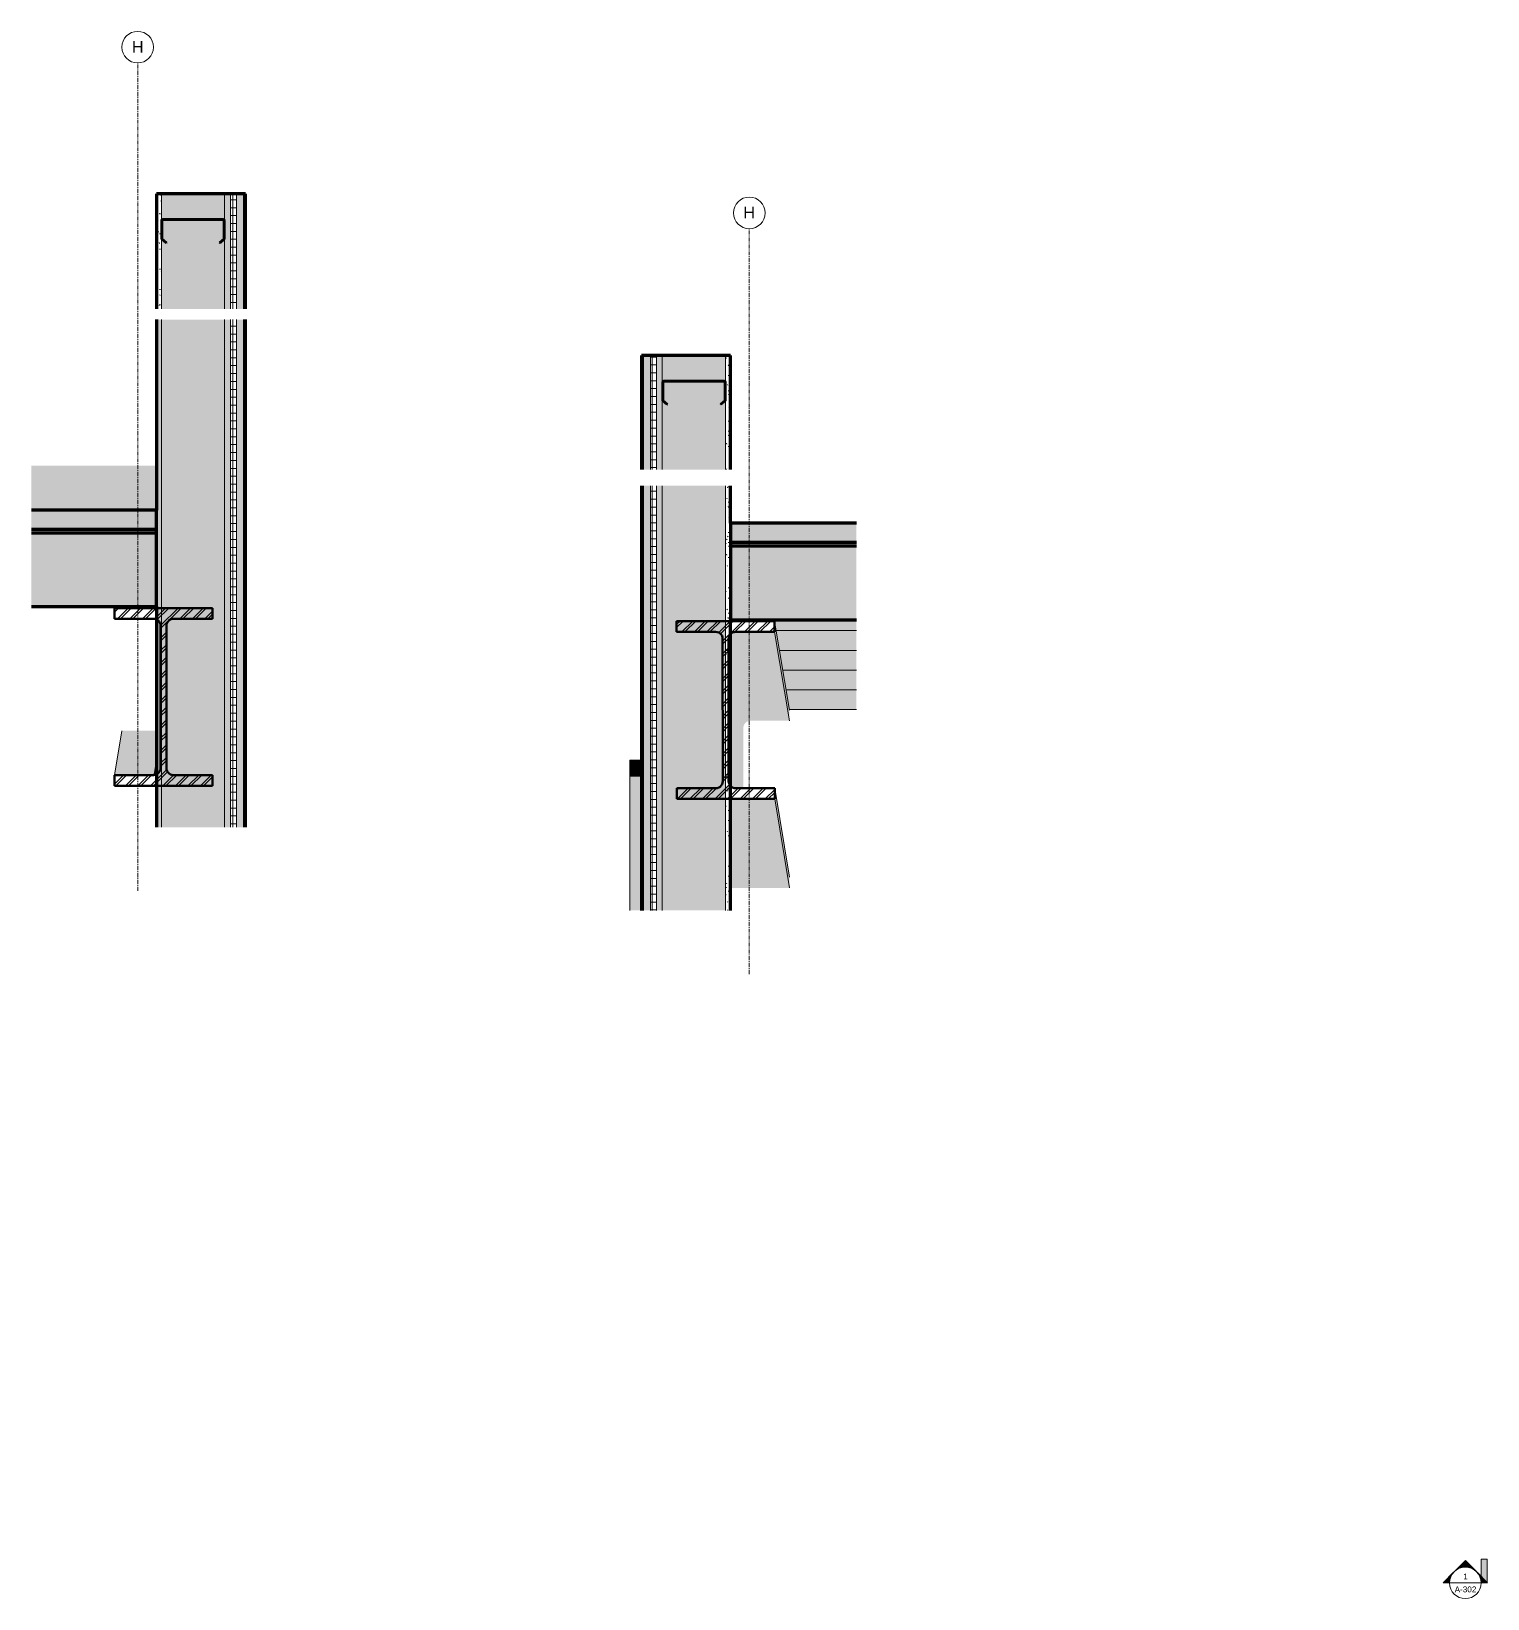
# Model space of a CAD drawing. Header units: inches. Extents: x 22771 to 24314, y 39 to 374.
# Drawn here: x 22770.8 to 22955.2, y 38.6 to 237 of the extents above; entities that cross this region are included whole.
import ezdxf

# ---------------------------------------------------------------- set-up
doc = ezdxf.new("R2010")
doc.units = ezdxf.units.IN
doc.header["$MEASUREMENT"] = 0
doc.linetypes.add('Grid Line 1_2_', pattern=[0.875, 0.5, -0.125, 0.125, -0.125])
for name, color, linetype, lineweight in [('A-CLNG', 13, 'Continuous', 18), ('A-GLAZ-CWMG', 51, 'Continuous', 9), ('A-ROOF', 132, 'Continuous', 18), ('A-WALL', 113, 'Continuous', 18), ('A-WALL-PATT', 111, 'Continuous', 70), ('G-ANNO-SYMB', 111, 'Continuous', 9), ('L-SITE-WALL', 31, 'Continuous', 18), ('S-BEAM', 12, 'Continuous', 9), ('S-GRID', 1, 'Continuous', 9), ('S-GRID-IDEN', 1, 'Continuous', 9)]:
    doc.layers.add(name, color=color, linetype=linetype, lineweight=lineweight)
doc.styles.add('Arial', font='arial.ttf', dxfattribs={"height": 1.475299})
doc.styles.add('Arial_1', font='arial.ttf', dxfattribs={"height": 0.73765})
pattern_1 = [(0, (22020.337, 107.706), (0, 1), []), (90, (22020.337, 107.706), (-1, 6e-17), [])]
pattern_2 = [(0, (22020.337, 107.706), (2.56, 0.64), [0.106, -1.814, 0.106, -1.814, -10.24]), (0, (22020.337, 107.706), (2.56, 0.64), [-3.84, 0.106, -3.734, 0.106, -1.814, -4.48]), (0, (22020.337, 107.706), (2.56, 0.64), [-9.6, 0.106, -1.174, 0.106, -3.094]), (120, (22021.297, 108.026), (-1.83425626, 1.89702503), [0.106, -1.814, 0.106, -1.814, -10.24]), (120, (22021.297, 108.026), (-1.83425626, 1.89702503), [-3.84, 0.106, -3.734, 0.106, -1.814, -4.48]), (120, (22021.297, 108.026), (-1.83425626, 1.89702503), [-9.6, 0.106, -1.174, 0.106, -3.094]), (240, (22021.617, 109.306), (-0.72574374, -2.53702503), [0.106, -1.814, 0.106, -1.814, -10.24]), (240, (22021.617, 109.306), (-0.72574374, -2.53702503), [-3.84, 0.106, -3.734, 0.106, -1.814, -4.48]), (240, (22021.617, 109.306), (-0.72574374, -2.53702503), [-9.6, 0.106, -1.174, 0.106, -3.094])]
pattern_3 = [(45, (22020.337, 107.706), (-0.7919596, 0.7919596), []), (45, (22020.337, 108.906), (-0.7919596, 0.7919596), [])]
pattern_4 = [(0, (-21557.589, 96.799), (0, 1), []), (90, (-21557.589, 96.799), (-1, 6e-17), [])]
pattern_5 = [(0, (-21557.589, 96.799), (2.56, 0.64), [0.106, -1.814, 0.106, -1.814, -10.24]), (0, (-21557.589, 96.799), (2.56, 0.64), [-3.84, 0.106, -3.734, 0.106, -1.814, -4.48]), (0, (-21557.589, 96.799), (2.56, 0.64), [-9.6, 0.106, -1.174, 0.106, -3.094]), (120, (-21556.629, 97.119), (-1.834256258, 1.897025034), [0.106, -1.814, 0.106, -1.814, -10.24]), (120, (-21556.629, 97.119), (-1.834256258, 1.897025034), [-3.84, 0.106, -3.734, 0.106, -1.814, -4.48]), (120, (-21556.629, 97.119), (-1.834256258, 1.897025034), [-9.6, 0.106, -1.174, 0.106, -3.094]), (240, (-21556.309, 98.399), (-0.725743742, -2.537025034), [0.106, -1.814, 0.106, -1.814, -10.24]), (240, (-21556.309, 98.399), (-0.725743742, -2.537025034), [-3.84, 0.106, -3.734, 0.106, -1.814, -4.48]), (240, (-21556.309, 98.399), (-0.725743742, -2.537025034), [-9.6, 0.106, -1.174, 0.106, -3.094])]
pattern_6 = [(45, (-21557.589, 96.799), (-0.7919596, 0.7919596), []), (45, (-21557.589, 97.999), (-0.7919596, 0.7919596), [])]

msp = doc.modelspace()

# ---------------------------------------------------------------- texts
at = {"layer": 'G-ANNO-SYMB', "char_height": 0.738, "attachment_point": 2, "line_spacing_factor": 0.938532, "style": 'Arial_1'}
for s, insert, width in [('1', (22952.38, 41.79), 0.684), ('A-302', (22952.38, 40.15), 3.276)]:
    msp.add_mtext(s, dxfattribs=dict(at, insert=insert, width=width))

# ---------------------------------------------------------------- blocks, each defined once
blk = doc.blocks.new('Girt_C - 8_D-943834-Section 7 - Callout 1 - Callout 1')
at = {"layer": 'S-BEAM'}
h = blk.add_hatch(dxfattribs=at)
h.set_pattern_fill('FP_3', color=256, style=0, pattern_type=2)
h.set_pattern_definition(pattern_3)
h.paths.add_polyline_path([(22787.88, 210.23), (22787.95, 210.32), (22787.41, 210.77), (22787.41, 213.09), (22787.44, 213.14), (22787.49, 213.16), (22795.12, 213.16), (22795.17, 213.14), (22795.19, 213.09), (22795.19, 210.77), (22794.66, 210.32), (22794.73, 210.23), (22795.3, 210.72), (22795.3, 213.08), (22795.25, 213.22), (22795.12, 213.27), (22787.49, 213.27), (22787.36, 213.22), (22787.3, 213.08), (22787.3, 210.72)], flags=0)
at = {"layer": 'S-BEAM', "lineweight": 50}
for p, q in [((22787.3, 213.08), (22787.3, 210.72)), ((22787.41, 210.77), (22787.41, 213.09)), ((22795.12, 213.27), (22787.49, 213.27)), ((22787.49, 213.16), (22795.12, 213.16)), ((22795.19, 213.09), (22795.19, 210.77)), ((22795.3, 210.72), (22795.3, 213.08)), ((22787.3, 210.72), (22787.88, 210.23)), ((22787.95, 210.32), (22787.41, 210.77)), ((22795.19, 210.77), (22794.66, 210.32)), ((22794.73, 210.23), (22795.3, 210.72)), ((22787.88, 210.23), (22787.95, 210.32)), ((22794.66, 210.32), (22794.73, 210.23))]:
    blk.add_line(p, q, dxfattribs=at)
for centre, radius, start, end in [((22787.49, 213.08), 0.188, 90, 180), ((22787.49, 213.08), 0.0782, 90, 176.9576), ((22795.12, 213.08), 0.188, 0, 90), ((22795.12, 213.08), 0.0782, 2.1227, 90)]:
    blk.add_arc(centre, radius, start, end, dxfattribs=at)
blk = doc.blocks.new('W-Wide Flange - W21X166-948457-Section 7 - Callout 1 - Callout 1')
at = {"layer": 'S-BEAM'}
h = blk.add_hatch(dxfattribs=at)
h.set_pattern_fill('FP_3', color=256, style=0, pattern_type=2)
h.set_pattern_definition(pattern_3)
h.paths.add_polyline_path([(22781.36, 141.5), (22793.76, 141.5), (22793.76, 142.86), (22788.82, 142.86), (22788.63, 142.89), (22788.44, 142.95), (22788.27, 143.06), (22788.13, 143.2), (22788.02, 143.37), (22787.96, 143.56), (22787.93, 143.76), (22787.94, 161.77), (22787.96, 161.97), (22788.03, 162.16), (22788.13, 162.33), (22788.28, 162.47), (22788.44, 162.57), (22788.63, 162.64), (22788.83, 162.66), (22793.77, 162.66), (22793.77, 164.02), (22781.37, 164.02), (22781.36, 162.66), (22786.3, 162.66), (22786.5, 162.64), (22786.69, 162.57), (22786.85, 162.47), (22787, 162.33), (22787.1, 162.16), (22787.17, 161.97), (22787.19, 161.77), (22787.18, 143.76), (22787.16, 143.56), (22787.1, 143.37), (22786.99, 143.2), (22786.85, 143.06), (22786.68, 142.95), (22786.49, 142.89), (22786.29, 142.86), (22781.36, 142.86)], flags=0)
for points in [[(22781.37, 164.02), (22786.68, 164.02), (22786.68, 164.2), (22781.39, 164.2)], [(22786.29, 142.86), (22786.68, 145.17), (22786.68, 148.48), (22784.54, 148.48), (22782.29, 148.48), (22781.36, 142.86), (22784.18, 142.86)], [(22786.29, 142.86), (22786.49, 142.89), (22786.68, 142.95), (22786.68, 145.17), (22786.41, 143.53)]]:
    blk.add_hatch(color=256, dxfattribs=at).paths.add_polyline_path(points, flags=0)
at = {"layer": 'S-BEAM', "lineweight": 50}
for p, q in [((22781.37, 164.02), (22781.36, 162.66)), ((22793.77, 164.02), (22781.37, 164.02)), ((22793.77, 162.66), (22793.77, 164.02)), ((22781.36, 162.66), (22786.3, 162.66)), ((22787.19, 161.77), (22787.18, 143.76)), ((22787.93, 143.76), (22787.94, 161.77)), ((22788.83, 162.66), (22793.77, 162.66)), ((22786.29, 142.86), (22781.36, 142.86)), ((22781.36, 142.86), (22781.36, 141.5)), ((22793.76, 142.86), (22788.82, 142.86)), ((22793.76, 141.5), (22793.76, 142.86)), ((22781.36, 141.5), (22793.76, 141.5))]:
    blk.add_line(p, q, dxfattribs=at)
at = {"layer": 'S-BEAM'}
for p, q in [((22781.37, 164.02), (22781.39, 164.2)), ((22782.29, 148.48), (22781.36, 142.86))]:
    blk.add_line(p, q, dxfattribs=at)
at = {"layer": 'S-BEAM', "lineweight": 50, "flags": 128}
for points in [[(22786.3, 162.66), (22786.5, 162.64), (22786.69, 162.57), (22786.85, 162.47), (22787, 162.33), (22787.1, 162.16), (22787.17, 161.97), (22787.19, 161.77)], [(22787.94, 161.77), (22787.96, 161.97), (22788.03, 162.16), (22788.13, 162.33), (22788.28, 162.47), (22788.44, 162.57), (22788.63, 162.64), (22788.83, 162.66)], [(22787.18, 143.76), (22787.16, 143.56), (22787.1, 143.37), (22786.99, 143.2), (22786.85, 143.06), (22786.68, 142.95), (22786.49, 142.89), (22786.29, 142.86)], [(22788.82, 142.86), (22788.63, 142.89), (22788.44, 142.95), (22788.27, 143.06), (22788.13, 143.2), (22788.02, 143.37), (22787.96, 143.56), (22787.93, 143.76)]]:
    blk.add_lwpolyline(points, dxfattribs=at)
blk = doc.blocks.new('Girt_C - 8_D-943834-Section 15 - Callout 1 - Callout 1')
at = {"layer": 'S-BEAM'}
h = blk.add_hatch(dxfattribs=at)
h.set_pattern_fill('FP_6', color=256, style=0, pattern_type=2)
h.set_pattern_definition(pattern_6)
h.paths.add_polyline_path([(-22787.88, 189.77), (-22787.3, 190.25), (-22787.3, 192.61), (-22787.36, 192.75), (-22787.49, 192.8), (-22795.12, 192.8), (-22795.25, 192.75), (-22795.3, 192.61), (-22795.3, 190.25), (-22794.73, 189.77), (-22794.66, 189.85), (-22795.19, 190.3), (-22795.19, 192.62), (-22795.17, 192.67), (-22795.12, 192.69), (-22787.49, 192.69), (-22787.44, 192.67), (-22787.41, 192.62), (-22787.41, 190.3), (-22787.95, 189.85)], flags=0)
at = {"layer": 'S-BEAM', "lineweight": 50}
for p, q in [((-22795.3, 192.61), (-22795.3, 190.25)), ((-22795.19, 190.3), (-22795.19, 192.62)), ((-22787.49, 192.8), (-22795.12, 192.8)), ((-22795.12, 192.69), (-22787.49, 192.69)), ((-22787.41, 192.62), (-22787.41, 190.3)), ((-22787.3, 190.25), (-22787.3, 192.61)), ((-22795.3, 190.25), (-22794.73, 189.77)), ((-22794.66, 189.85), (-22795.19, 190.3)), ((-22794.73, 189.77), (-22794.66, 189.85)), ((-22787.41, 190.3), (-22787.95, 189.85)), ((-22787.95, 189.85), (-22787.88, 189.77)), ((-22787.88, 189.77), (-22787.3, 190.25))]:
    blk.add_line(p, q, dxfattribs=at)
for centre, radius, start, end in [((-22795.12, 192.61), 0.188, 90, 180), ((-22795.12, 192.61), 0.0782, 90, 177.8773), ((-22787.49, 192.61), 0.188, 0, 90), ((-22787.49, 192.61), 0.0782, 3.0424, 90)]:
    blk.add_arc(centre, radius, start, end, dxfattribs=at)
blk = doc.blocks.new('W-Wide Flange - W21X166-948457-Section 15 - Callout 1 - Callout 1')
at = {"layer": 'S-BEAM'}
h = blk.add_hatch(dxfattribs=at)
h.set_pattern_fill('FP_6', color=256, style=0, pattern_type=2)
h.set_pattern_definition(pattern_6)
h.paths.add_polyline_path([(-22781.08, 139.85), (-22781.08, 141.21), (-22786.02, 141.21), (-22786.22, 141.23), (-22786.41, 141.3), (-22786.57, 141.4), (-22786.72, 141.54), (-22786.82, 141.71), (-22786.89, 141.9), (-22786.91, 142.1), (-22786.92, 160.11), (-22786.89, 160.31), (-22786.83, 160.5), (-22786.72, 160.67), (-22786.58, 160.81), (-22786.41, 160.92), (-22786.22, 160.98), (-22786.03, 161), (-22781.09, 161), (-22781.09, 162.37), (-22793.49, 162.37), (-22793.49, 161), (-22788.56, 161), (-22788.36, 160.98), (-22788.17, 160.92), (-22788, 160.81), (-22787.86, 160.67), (-22787.75, 160.5), (-22787.69, 160.31), (-22787.67, 160.11), (-22787.66, 142.1), (-22787.68, 141.9), (-22787.75, 141.71), (-22787.85, 141.54), (-22787.99, 141.4), (-22788.16, 141.3), (-22788.35, 141.23), (-22788.55, 141.21), (-22793.48, 141.21), (-22793.48, 139.85), (-22790.44, 139.85)], flags=0)
h = blk.add_hatch(color=256, dxfattribs=at)
edge = h.paths.add_edge_path(flags=0)
edge.add_line((-22785.04, 148.92), (-22785.02, 149.08))
edge.add_line((-22785.02, 149.08), (-22785, 149.15))
edge.add_line((-22785, 149.15), (-22784.98, 149.18))
edge.add_line((-22784.98, 149.18), (-22784.89, 149.36))
edge.add_line((-22784.89, 149.36), (-22784.81, 149.46))
edge.add_line((-22784.81, 149.46), (-22784.76, 149.51))
edge.add_line((-22784.76, 149.51), (-22784.64, 149.6))
edge.add_line((-22784.64, 149.6), (-22784.58, 149.64))
edge.add_line((-22784.58, 149.64), (-22784.45, 149.7))
edge.add_line((-22784.45, 149.7), (-22784.4, 149.71))
edge.add_line((-22784.4, 149.71), (-22784.16, 149.75))
edge.add_line((-22784.16, 149.75), (-22786.03, 161))
edge.add_line((-22786.03, 161), (-22786.22, 160.98))
edge.add_line((-22786.22, 160.98), (-22786.41, 160.92))
edge.add_line((-22786.41, 160.92), (-22786.58, 160.81))
edge.add_line((-22786.58, 160.81), (-22786.68, 160.71))
edge.add_line((-22786.68, 160.71), (-22786.68, 158.68))
edge.add_line((-22786.68, 158.68), (-22785.06, 148.93))
edge.add_line((-22785.06, 148.93), (-22785.05, 148.86))
h = blk.add_hatch(color=256, dxfattribs=at)
edge = h.paths.add_edge_path(flags=0)
edge.add_line((-22781.5, 149.75), (-22779.22, 149.75))
edge.add_line((-22779.22, 149.75), (-22781.09, 161))
edge.add_line((-22781.09, 161), (-22786.03, 161))
edge.add_line((-22786.03, 161), (-22784.16, 149.75))
for points in [[(-22779.22, 149.75), (-22779.22, 151.11), (-22781.09, 162.37), (-22781.09, 161), (-22779.25, 149.91)], [(-22779.22, 128.59), (-22779.22, 129.95), (-22781.08, 141.21), (-22781.08, 139.85), (-22780.97, 139.18)]]:
    blk.add_hatch(color=256, dxfattribs=at).paths.add_polyline_path(points, flags=0)
h = blk.add_hatch(color=256, dxfattribs=at)
edge = h.paths.add_edge_path(flags=0)
edge.add_line((-22785.05, 148.86), (-22786.68, 158.68))
edge.add_line((-22786.68, 158.68), (-22786.68, 141.5))
edge.add_line((-22786.68, 141.5), (-22786.57, 141.4))
edge.add_line((-22786.57, 141.4), (-22786.41, 141.3))
edge.add_line((-22786.41, 141.3), (-22786.22, 141.23))
edge.add_line((-22786.22, 141.23), (-22786.02, 141.21))
edge.add_line((-22786.02, 141.21), (-22785.05, 141.21))
h = blk.add_hatch(color=256, dxfattribs=at)
edge = h.paths.add_edge_path(flags=0)
edge.add_line((-22782.85, 128.59), (-22779.22, 128.59))
edge.add_line((-22779.22, 128.59), (-22781.08, 139.85))
edge.add_line((-22781.08, 139.85), (-22786.68, 139.85))
edge.add_line((-22786.68, 139.85), (-22786.68, 129.28))
edge.add_line((-22786.68, 129.28), (-22786.68, 128.59))
at = {"layer": 'S-BEAM', "lineweight": 50}
for p, q in [((-22781.09, 162.37), (-22793.49, 162.37)), ((-22793.49, 162.37), (-22793.49, 161)), ((-22793.49, 161), (-22788.56, 161)), ((-22786.03, 161), (-22781.09, 161)), ((-22781.09, 161), (-22781.09, 162.37)), ((-22787.67, 160.11), (-22787.66, 142.1)), ((-22786.91, 142.1), (-22786.92, 160.11)), ((-22788.55, 141.21), (-22793.48, 141.21)), ((-22793.48, 141.21), (-22793.48, 139.85)), ((-22781.08, 141.21), (-22786.02, 141.21)), ((-22781.08, 139.85), (-22781.08, 141.21)), ((-22793.48, 139.85), (-22781.08, 139.85))]:
    blk.add_line(p, q, dxfattribs=at)
at = {"layer": 'S-BEAM'}
for p, q in [((-22779.22, 151.11), (-22781.09, 162.37)), ((-22779.22, 149.75), (-22781.09, 161)), ((-22781.08, 141.21), (-22779.22, 129.95)), ((-22779.22, 128.59), (-22781.08, 139.85))]:
    blk.add_line(p, q, dxfattribs=at)
at = {"layer": 'S-BEAM', "lineweight": 50, "flags": 128}
for points in [[(-22788.56, 161), (-22788.36, 160.98), (-22788.17, 160.92), (-22788, 160.81), (-22787.86, 160.67), (-22787.75, 160.5), (-22787.69, 160.31), (-22787.67, 160.11)], [(-22786.92, 160.11), (-22786.89, 160.31), (-22786.83, 160.5), (-22786.72, 160.67), (-22786.58, 160.81), (-22786.41, 160.92), (-22786.22, 160.98), (-22786.03, 161)], [(-22787.66, 142.1), (-22787.68, 141.9), (-22787.75, 141.71), (-22787.85, 141.54), (-22787.99, 141.4), (-22788.16, 141.3), (-22788.35, 141.23), (-22788.55, 141.21)], [(-22786.02, 141.21), (-22786.22, 141.23), (-22786.41, 141.3), (-22786.57, 141.4), (-22786.72, 141.54), (-22786.82, 141.71), (-22786.89, 141.9), (-22786.91, 142.1)]]:
    blk.add_lwpolyline(points, dxfattribs=at)
blk = doc.blocks.new('Rectangular Mullion - Rectangular Mullion 1-769363-Section 15 - Callout 1 - Callout 1')
at = {"layer": 'A-GLAZ-CWMG'}
blk.add_hatch(color=256, dxfattribs=at).paths.add_polyline_path([(-22799.43, 142.75), (-22797.93, 142.75), (-22797.93, 144.75), (-22799.43, 144.75)], flags=0)
for p, q in [((-22797.93, 144.75), (-22799.43, 144.75)), ((-22799.43, 144.75), (-22799.43, 142.75)), ((-22799.43, 142.75), (-22797.93, 142.75))]:
    blk.add_line(p, q, dxfattribs=at)
blk = doc.blocks.new('Rectangular Mullion - Rectangular Mullion 1-827438-Section 15 - Callout 1 - Callout 1')
at = {"layer": 'A-GLAZ-CWMG'}
h = blk.add_hatch(color=256, dxfattribs=at)
edge = h.paths.add_edge_path(flags=0)
edge.add_line((-22797.93, 125.74), (-22797.93, 142.75))
edge.add_line((-22797.93, 142.75), (-22799.43, 142.75))
edge.add_line((-22799.43, 142.75), (-22799.43, 125.74))
for p, q in [((-22799.43, 142.75), (-22797.93, 142.75)), ((-22799.43, 125.74), (-22799.43, 142.75))]:
    blk.add_line(p, q, dxfattribs=at)
blk = doc.blocks.new('Girt_Z - 8_D-943828-Section 15 - Callout 1 - Callout 1')
at = {"layer": 'S-BEAM'}
for points in [[(-22770.73, 161.26), (-22770.73, 161.44), (-22780.94, 161.44), (-22780.91, 161.26), (-22775.65, 161.26)], [(-22770.73, 161.16), (-22770.73, 161.26), (-22780.91, 161.26), (-22780.89, 161.16), (-22775.65, 161.16)]]:
    blk.add_hatch(color=256, dxfattribs=at).paths.add_polyline_path(points, flags=0)
blk.add_line((-22770.73, 161.16), (-22780.89, 161.16), dxfattribs=at)
blk = doc.blocks.new('Girt_Z - 8_D-V1-Section 15 - Callout 1 - Callout 1')
at = {"layer": 'S-BEAM'}
for points in [[(-22770.73, 158.76), (-22770.73, 158.94), (-22780.52, 158.94), (-22780.49, 158.76), (-22773.19, 158.76)], [(-22770.73, 158.66), (-22770.73, 158.76), (-22780.49, 158.76), (-22780.48, 158.66), (-22773.19, 158.66)]]:
    blk.add_hatch(color=256, dxfattribs=at).paths.add_polyline_path(points, flags=0)
blk.add_line((-22770.73, 158.66), (-22780.48, 158.66), dxfattribs=at)
blk = doc.blocks.new('Girt_Z - 8_D-V2-Section 15 - Callout 1 - Callout 1')
at = {"layer": 'S-BEAM'}
for points in [[(-22770.73, 156.26), (-22770.73, 156.44), (-22780.11, 156.44), (-22780.08, 156.26), (-22773.19, 156.26)], [(-22770.73, 156.16), (-22770.73, 156.26), (-22780.08, 156.26), (-22780.06, 156.16), (-22773.19, 156.16)]]:
    blk.add_hatch(color=256, dxfattribs=at).paths.add_polyline_path(points, flags=0)
blk.add_line((-22770.73, 156.16), (-22780.06, 156.16), dxfattribs=at)
blk = doc.blocks.new('Girt_Z - 8_D-V3-Section 15 - Callout 1 - Callout 1')
at = {"layer": 'S-BEAM'}
for points in [[(-22770.73, 153.76), (-22770.73, 153.95), (-22779.69, 153.95), (-22779.66, 153.76), (-22775.65, 153.76)], [(-22770.73, 153.66), (-22770.73, 153.76), (-22779.66, 153.76), (-22779.65, 153.66), (-22775.65, 153.66)]]:
    blk.add_hatch(color=256, dxfattribs=at).paths.add_polyline_path(points, flags=0)
blk.add_line((-22770.73, 153.66), (-22779.65, 153.66), dxfattribs=at)
blk = doc.blocks.new('Girt_Z - 8_D-V4-Section 15 - Callout 1 - Callout 1')
at = {"layer": 'S-BEAM'}
for points in [[(-22770.73, 151.26), (-22770.73, 151.45), (-22779.28, 151.45), (-22779.25, 151.26), (-22779.22, 151.26)], [(-22770.73, 151.17), (-22770.73, 151.26), (-22779.25, 151.26), (-22779.23, 151.17), (-22779.22, 151.17)]]:
    blk.add_hatch(color=256, dxfattribs=at).paths.add_polyline_path(points, flags=0)
blk.add_line((-22770.73, 151.17), (-22779.23, 151.17), dxfattribs=at)
blk = doc.blocks.new('Grid - Grid Head - Circle-14747-Section 7 - Callout 1 - Callout 1')
at = {"layer": 'S-GRID-IDEN'}
blk.add_circle((22784.3, 235.03), 2, dxfattribs=at)
blk = doc.blocks.new('Grid - Grid Head - Circle-14747-Section 15 - Callout 1 - Callout 1')
at = {"layer": 'S-GRID-IDEN'}
blk.add_circle((-22784.3, 214.05), 2, dxfattribs=at)
blk = doc.blocks.new('Section - 3_32_ x 3_8_-18514-Detail 0')
at = {"layer": 'G-ANNO-SYMB'}
blk.add_hatch(color=256, dxfattribs=at).paths.add_polyline_path([(-22505.17, 43.61), (-22505.17, 40.61), (-22504.42, 40.61), (-22504.42, 43.61)], flags=0)
for p, q in [((-22505.17, 43.61), (-22504.42, 43.61)), ((-22505.17, 40.61), (-22505.17, 43.61)), ((-22504.42, 43.61), (-22504.42, 40.61)), ((-22504.42, 40.61), (-22505.17, 40.61))]:
    blk.add_line(p, q, dxfattribs=at)
blk = doc.blocks.new('Section - Section Head - Filled-1526-Detail 0')
at = {"layer": 'G-ANNO-SYMB'}
h = blk.add_hatch(color=256, dxfattribs=at)
edge = h.paths.add_edge_path(flags=0)
edge.add_arc((-22507.17, 40.61), 2, 137.9216, 180)
edge.add_line((-22509.18, 40.61), (-22510, 40.61))
edge.add_line((-22510, 40.61), (-22508.66, 41.95))
h = blk.add_hatch(color=256, dxfattribs=at)
edge = h.paths.add_edge_path(flags=0)
edge.add_line((-22508.59, 42.02), (-22507.17, 43.44))
edge.add_line((-22507.17, 43.44), (-22507.17, 42.61))
edge.add_arc((-22507.17, 40.61), 2, 90, 135)
h = blk.add_hatch(color=256, dxfattribs=at)
edge = h.paths.add_edge_path(flags=0)
edge.add_arc((-22507.17, 40.61), 2, 45, 90)
edge.add_line((-22507.17, 42.61), (-22507.17, 43.44))
edge.add_line((-22507.17, 43.44), (-22505.76, 42.02))
h = blk.add_hatch(color=256, dxfattribs=at)
edge = h.paths.add_edge_path(flags=0)
edge.add_line((-22505.69, 41.95), (-22504.35, 40.61))
edge.add_line((-22504.35, 40.61), (-22505.17, 40.61))
edge.add_arc((-22507.17, 40.61), 2, 0, 42.0784)
for p, q in [((-22507.17, 43.44), (-22510, 40.61)), ((-22508.66, 41.95), (-22510, 40.61)), ((-22507.17, 43.44), (-22508.59, 42.02)), ((-22507.17, 43.44), (-22504.35, 40.61)), ((-22507.17, 42.61), (-22507.17, 43.44)), ((-22505.76, 42.02), (-22507.17, 43.44)), ((-22507.17, 43.44), (-22507.17, 42.61)), ((-22504.35, 40.61), (-22505.69, 41.95)), ((-22509.17, 40.61), (-22510, 40.61)), ((-22510, 40.61), (-22509.18, 40.61)), ((-22505.17, 40.61), (-22504.35, 40.61)), ((-22505.17, 40.61), (-22504.35, 40.61))]:
    blk.add_line(p, q, dxfattribs=at)
for start, end in [(137.9216, 180), (0, 180), (90, 135), (45, 90), (0, 42.0784), (180, 360)]:
    blk.add_arc((-22507.17, 40.61), 2, start, end, dxfattribs=at)

# ---------------------------------------------------------------- hatches: boundary and pattern name
at = {"layer": 'A-CLNG'}
msp.add_hatch(color=256, dxfattribs=at).paths.add_polyline_path([(22786.68, 164.2), (22786.68, 173.96), (22770.83, 173.96), (22770.83, 164.2)], flags=0)
h = msp.add_hatch(color=256, dxfattribs=at)
edge = h.paths.add_edge_path(flags=0)
edge.add_line((22875.28, 172.3), (22859.33, 172.3))
edge.add_line((22859.33, 172.3), (22859.33, 162.54))
edge.add_line((22859.33, 162.54), (22870.35, 162.54))
edge.add_line((22870.35, 162.54), (22875.28, 162.54))
at = {"layer": 'A-CLNG', "lineweight": 5}
msp.add_hatch(color=256, dxfattribs=at).paths.add_polyline_path([(22875.28, 151.28), (22875.28, 151.28), (22875.28, 162.54), (22859.33, 162.54), (22859.33, 162.37), (22864.92, 162.36), (22865.07, 161.44), (22875.28, 161.44), (22875.28, 161.16), (22865.12, 161.16), (22865.48, 158.94), (22875.28, 158.94), (22875.28, 158.66), (22865.53, 158.66), (22865.9, 156.44), (22875.28, 156.44), (22875.28, 156.16), (22865.94, 156.16), (22866.31, 153.95), (22875.28, 153.95), (22875.28, 153.66), (22866.36, 153.66), (22866.73, 151.45), (22875.28, 151.45), (22875.28, 151.29)], flags=0)
at = {"layer": 'A-ROOF'}
h = msp.add_hatch(color=256, dxfattribs=at)
edge = h.paths.add_edge_path(flags=0)
edge.add_line((22770.83, 176.41), (22786.68, 176.41))
edge.add_line((22786.68, 176.41), (22786.68, 182.03))
edge.add_line((22786.68, 182.03), (22770.83, 182.03))
h = msp.add_hatch(color=256, dxfattribs=at)
edge = h.paths.add_edge_path(flags=0)
edge.add_line((22770.83, 173.54), (22786.68, 173.54))
edge.add_line((22786.68, 173.54), (22786.68, 176.41))
edge.add_line((22786.68, 176.41), (22770.83, 176.41))
msp.add_hatch(color=256, dxfattribs=at).paths.add_polyline_path([(22865.42, 171.88), (22875.28, 171.88), (22875.28, 174.76), (22859.33, 174.76), (22859.33, 171.88), (22860.49, 171.88)], flags=0)
at = {"layer": 'A-WALL-PATT', "lineweight": 9}
h = msp.add_hatch(dxfattribs=at)
h.set_pattern_fill('FP_2', color=256, style=0, pattern_type=2)
h.set_pattern_definition(pattern_2)
edge = h.paths.add_edge_path(flags=0)
edge.add_line((22787.3, 201.89), (22787.3, 216.45))
edge.add_line((22787.3, 216.45), (22786.68, 216.45))
edge.add_line((22786.68, 216.45), (22786.68, 201.89))
h = msp.add_hatch(dxfattribs=at)
h.set_pattern_fill('FP_1', color=256, style=0, pattern_type=2)
h.set_pattern_definition(pattern_1)
edge = h.paths.add_edge_path(flags=0)
edge.add_line((22796.8, 201.89), (22796.8, 216.45))
edge.add_line((22796.8, 216.45), (22796.05, 216.45))
edge.add_line((22796.05, 216.45), (22796.05, 201.89))
h = msp.add_hatch(dxfattribs=at)
h.set_pattern_fill('FP_2', color=256, style=0, pattern_type=2)
h.set_pattern_definition(pattern_2)
h.paths.add_polyline_path([(22786.68, 136.28), (22787.3, 136.28), (22787.3, 200.53), (22786.68, 200.53), (22786.68, 140.29)], flags=0)
h = msp.add_hatch(dxfattribs=at)
h.set_pattern_fill('FP_1', color=256, style=0, pattern_type=2)
h.set_pattern_definition(pattern_1)
h.paths.add_polyline_path([(22796.48, 136.28), (22796.8, 136.28), (22796.8, 200.53), (22796.05, 200.53), (22796.05, 136.28)], flags=0)
h = msp.add_hatch(dxfattribs=at)
h.set_pattern_fill('FP_4', color=256, style=0, pattern_type=2)
h.set_pattern_definition(pattern_4)
h.paths.add_polyline_path([(22849.95, 181.54), (22849.95, 195.98), (22849.2, 195.98), (22849.2, 181.54), (22849.91, 181.54)], flags=0)
h = msp.add_hatch(dxfattribs=at)
h.set_pattern_fill('FP_5', color=256, style=0, pattern_type=2)
h.set_pattern_definition(pattern_5)
h.paths.add_polyline_path([(22859.33, 181.54), (22859.33, 195.98), (22858.7, 195.98), (22858.7, 181.54), (22859.29, 181.54)], flags=0)
h = msp.add_hatch(dxfattribs=at)
h.set_pattern_fill('FP_4', color=256, style=0, pattern_type=2)
h.set_pattern_definition(pattern_4)
edge = h.paths.add_edge_path(flags=0)
edge.add_line((22849.95, 125.74), (22849.95, 179.5))
edge.add_line((22849.95, 179.5), (22849.2, 179.5))
edge.add_line((22849.2, 179.5), (22849.2, 125.74))
h = msp.add_hatch(dxfattribs=at)
h.set_pattern_fill('FP_5', color=256, style=0, pattern_type=2)
h.set_pattern_definition(pattern_5)
edge = h.paths.add_edge_path(flags=0)
edge.add_line((22859.33, 125.74), (22859.33, 179.5))
edge.add_line((22859.33, 179.5), (22858.7, 179.5))
edge.add_line((22858.7, 179.5), (22858.7, 125.74))
at = {"layer": 'L-SITE-WALL'}
h = msp.add_hatch(color=256, dxfattribs=at)
edge = h.paths.add_edge_path(flags=0)
edge.add_line((22795.3, 201.89), (22795.3, 216.45))
edge.add_line((22795.3, 216.45), (22787.3, 216.45))
edge.add_line((22787.3, 216.45), (22787.3, 201.89))
h = msp.add_hatch(color=256, dxfattribs=at)
edge = h.paths.add_edge_path(flags=0)
edge.add_line((22796.05, 201.89), (22796.05, 216.45))
edge.add_line((22796.05, 216.45), (22795.3, 216.45))
edge.add_line((22795.3, 216.45), (22795.3, 201.89))
h = msp.add_hatch(color=256, dxfattribs=at)
edge = h.paths.add_edge_path(flags=0)
edge.add_line((22797.68, 201.89), (22797.68, 216.45))
edge.add_line((22797.68, 216.45), (22796.8, 216.45))
edge.add_line((22796.8, 216.45), (22796.8, 201.89))
h = msp.add_hatch(color=256, dxfattribs=at)
edge = h.paths.add_edge_path(flags=0)
edge.add_line((22797.93, 201.89), (22797.93, 216.45))
edge.add_line((22797.93, 216.45), (22797.68, 216.45))
edge.add_line((22797.68, 216.45), (22797.68, 201.89))
for points in [[(22790.78, 136.28), (22795.3, 136.28), (22795.3, 200.53), (22787.3, 200.53), (22787.3, 136.28), (22788.63, 136.28)], [(22795.3, 136.28), (22796.05, 136.28), (22796.05, 200.53), (22795.3, 200.53), (22795.3, 144.31)], [(22797.3, 136.28), (22797.68, 136.28), (22797.68, 200.53), (22796.8, 200.53), (22796.8, 136.28)], [(22797.68, 136.28), (22797.93, 136.28), (22797.93, 200.53), (22797.68, 200.53), (22797.68, 152.34)], [(22848.33, 181.54), (22848.33, 195.98), (22848.08, 195.98), (22848.08, 181.54), (22848.09, 181.54)]]:
    msp.add_hatch(color=256, dxfattribs=at).paths.add_polyline_path(points, flags=0)
at = {"layer": 'L-SITE-WALL', "lineweight": 5}
for points in [[(22849.2, 181.54), (22849.2, 195.98), (22848.33, 195.98), (22848.33, 181.54), (22848.38, 181.54)], [(22850.7, 181.54), (22850.7, 195.98), (22849.95, 195.98), (22849.95, 181.54), (22850.66, 181.54)], [(22858.7, 181.54), (22858.7, 195.98), (22850.7, 195.98), (22850.7, 181.54), (22851.18, 181.54)]]:
    msp.add_hatch(color=256, dxfattribs=at).paths.add_polyline_path(points, flags=0)
at = {"layer": 'L-SITE-WALL'}
h = msp.add_hatch(color=256, dxfattribs=at)
edge = h.paths.add_edge_path(flags=0)
edge.add_line((22848.33, 125.74), (22848.33, 179.5))
edge.add_line((22848.33, 179.5), (22848.08, 179.5))
edge.add_line((22848.08, 179.5), (22848.08, 125.74))
at = {"layer": 'L-SITE-WALL', "lineweight": 5}
h = msp.add_hatch(color=256, dxfattribs=at)
edge = h.paths.add_edge_path(flags=0)
edge.add_line((22849.2, 125.74), (22849.2, 179.5))
edge.add_line((22849.2, 179.5), (22848.33, 179.5))
edge.add_line((22848.33, 179.5), (22848.33, 125.74))
h = msp.add_hatch(color=256, dxfattribs=at)
edge = h.paths.add_edge_path(flags=0)
edge.add_line((22850.7, 125.74), (22850.7, 179.5))
edge.add_line((22850.7, 179.5), (22849.95, 179.5))
edge.add_line((22849.95, 179.5), (22849.95, 125.74))
h = msp.add_hatch(color=256, dxfattribs=at)
edge = h.paths.add_edge_path(flags=0)
edge.add_line((22858.7, 125.74), (22858.7, 179.5))
edge.add_line((22858.7, 179.5), (22850.7, 179.5))
edge.add_line((22850.7, 179.5), (22850.7, 152.62))
edge.add_line((22850.7, 152.62), (22850.7, 125.74))

# ---------------------------------------------------------------- linework, layer by layer
at = {"layer": 'A-CLNG', "lineweight": 70}
for p, q in [((22786.68, 173.96), (22770.83, 173.96)), ((22786.68, 164.2), (22786.68, 173.96)), ((22875.28, 172.3), (22859.33, 172.3)), ((22859.33, 172.3), (22859.33, 171.88)), ((22859.33, 171.88), (22859.33, 162.54)), ((22770.83, 164.2), (22786.68, 164.2)), ((22859.33, 162.54), (22875.28, 162.54))]:
    msp.add_line(p, q, dxfattribs=at)
at = {"layer": 'A-ROOF', "lineweight": 70}
for p, q in [((22786.68, 176.41), (22770.83, 176.41)), ((22786.68, 173.96), (22786.68, 176.41)), ((22875.28, 174.76), (22859.33, 174.76)), ((22859.33, 174.76), (22859.33, 172.3)), ((22770.83, 173.54), (22786.68, 173.54)), ((22859.33, 171.88), (22875.28, 171.88))]:
    msp.add_line(p, q, dxfattribs=at)
at = {"layer": 'A-WALL'}
for p, q in [((22787.3, 201.89), (22787.3, 216.45)), ((22795.3, 201.89), (22795.3, 216.45)), ((22796.05, 201.89), (22796.05, 216.45)), ((22796.8, 201.89), (22796.8, 216.45)), ((22797.68, 201.89), (22797.68, 216.45)), ((22787.3, 136.28), (22787.3, 200.53)), ((22795.3, 136.28), (22795.3, 200.53)), ((22796.05, 136.28), (22796.05, 200.53)), ((22796.8, 136.28), (22796.8, 200.53)), ((22797.68, 136.28), (22797.68, 200.53)), ((22848.33, 195.98), (22848.33, 181.54)), ((22849.2, 195.98), (22849.2, 181.54)), ((22849.95, 195.98), (22849.95, 181.54)), ((22850.7, 195.98), (22850.7, 181.54)), ((22858.7, 195.98), (22858.7, 181.54)), ((22848.33, 179.5), (22848.33, 125.74)), ((22849.2, 179.5), (22849.2, 125.74)), ((22849.95, 179.5), (22849.95, 125.74)), ((22850.7, 179.5), (22850.7, 125.74)), ((22858.7, 179.5), (22858.7, 125.74))]:
    msp.add_line(p, q, dxfattribs=at)
at = {"layer": 'G-ANNO-SYMB'}
msp.add_line((22950.35, 40.61), (22954.35, 40.61), dxfattribs=at)
at = {"layer": 'L-SITE-WALL', "lineweight": 70}
for p, q in [((22797.93, 216.45), (22786.68, 216.45)), ((22786.68, 216.45), (22786.68, 201.89)), ((22797.93, 201.89), (22797.93, 216.45)), ((22786.68, 200.53), (22786.68, 176.41)), ((22797.93, 136.28), (22797.93, 200.53)), ((22848.08, 195.98), (22848.08, 181.54)), ((22859.33, 195.98), (22848.08, 195.98)), ((22859.33, 181.54), (22859.33, 195.98)), ((22848.08, 179.5), (22848.08, 125.74)), ((22859.33, 174.76), (22859.33, 179.5)), ((22786.68, 176.41), (22786.68, 176.41)), ((22786.68, 164.2), (22786.68, 136.28)), ((22859.33, 125.74), (22859.33, 162.54)), ((22859.33, 162.54), (22859.33, 162.54))]:
    msp.add_line(p, q, dxfattribs=at)

# ---------------------------------------------------------------- block references
at = {"layer": 'A-GLAZ-CWMG'}
for name in ['Rectangular Mullion - Rectangular Mullion 1-769363-Section 15 - Callout 1 - Callout 1', 'Rectangular Mullion - Rectangular Mullion 1-827438-Section 15 - Callout 1 - Callout 1']:
    msp.add_blockref(name, (45646.01, 0), dxfattribs=at)
at = {"layer": 'G-ANNO-SYMB'}
for name in ['Section - Section Head - Filled-1526-Detail 0', 'Section - 3_32_ x 3_8_-18514-Detail 0']:
    msp.add_blockref(name, (45459.53, 0), dxfattribs=at)
at = {"layer": 'S-BEAM'}
for name, p in [('Girt_C - 8_D-943834-Section 7 - Callout 1 - Callout 1', (0, 0)), ('Girt_C - 8_D-943834-Section 15 - Callout 1 - Callout 1', (45646.01, 0)), ('W-Wide Flange - W21X166-948457-Section 7 - Callout 1 - Callout 1', (0, 0)), ('W-Wide Flange - W21X166-948457-Section 15 - Callout 1 - Callout 1', (45646.01, 0)), ('Girt_Z - 8_D-943828-Section 15 - Callout 1 - Callout 1', (45646.01, 0)), ('Girt_Z - 8_D-V1-Section 15 - Callout 1 - Callout 1', (45646.01, 0)), ('Girt_Z - 8_D-V2-Section 15 - Callout 1 - Callout 1', (45646.01, 0)), ('Girt_Z - 8_D-V3-Section 15 - Callout 1 - Callout 1', (45646.01, 0)), ('Girt_Z - 8_D-V4-Section 15 - Callout 1 - Callout 1', (45646.01, 0))]:
    msp.add_blockref(name, p, dxfattribs=at)
at = {"layer": 'S-GRID-IDEN'}
for name, p in [('Grid - Grid Head - Circle-14747-Section 7 - Callout 1 - Callout 1', (0, 0)), ('Grid - Grid Head - Circle-14747-Section 15 - Callout 1 - Callout 1', (45646.01, 0))]:
    msp.add_blockref(name, p, dxfattribs=at)

msp.set_redraw_order([(e.dxf.handle, doc.entitydb.next_handle()) for e in msp.query("TEXT MTEXT ATTDEF DIMENSION ARC_DIMENSION")])  # texts and dimensions are drawn at this point

# ---------------------------------------------------------------- next in the draw order: texts
at = {"layer": 'S-GRID-IDEN', "char_height": 1.48, "width": 1.764, "attachment_point": 2, "line_spacing_factor": 0.938532, "style": 'Arial', "bg_fill": 3, "box_fill_scale": 1.25, "bg_fill_color": 0, "bg_fill_transparency": 0}
for insert in [(22784.3, 235.82), (22861.7, 214.84)]:
    msp.add_mtext('H', dxfattribs=dict(at, insert=insert))

# ---------------------------------------------------------------- next in the draw order: linework, layer by layer
at = {"layer": 'S-GRID', "linetype": 'Grid Line 1_2_'}
for p, q in [((22784.3, 128.22), (22784.3, 233.03)), ((22861.7, 117.68), (22861.7, 212.05))]:
    msp.add_line(p, q, dxfattribs=at)

doc.saveas('drawing.dxf')
